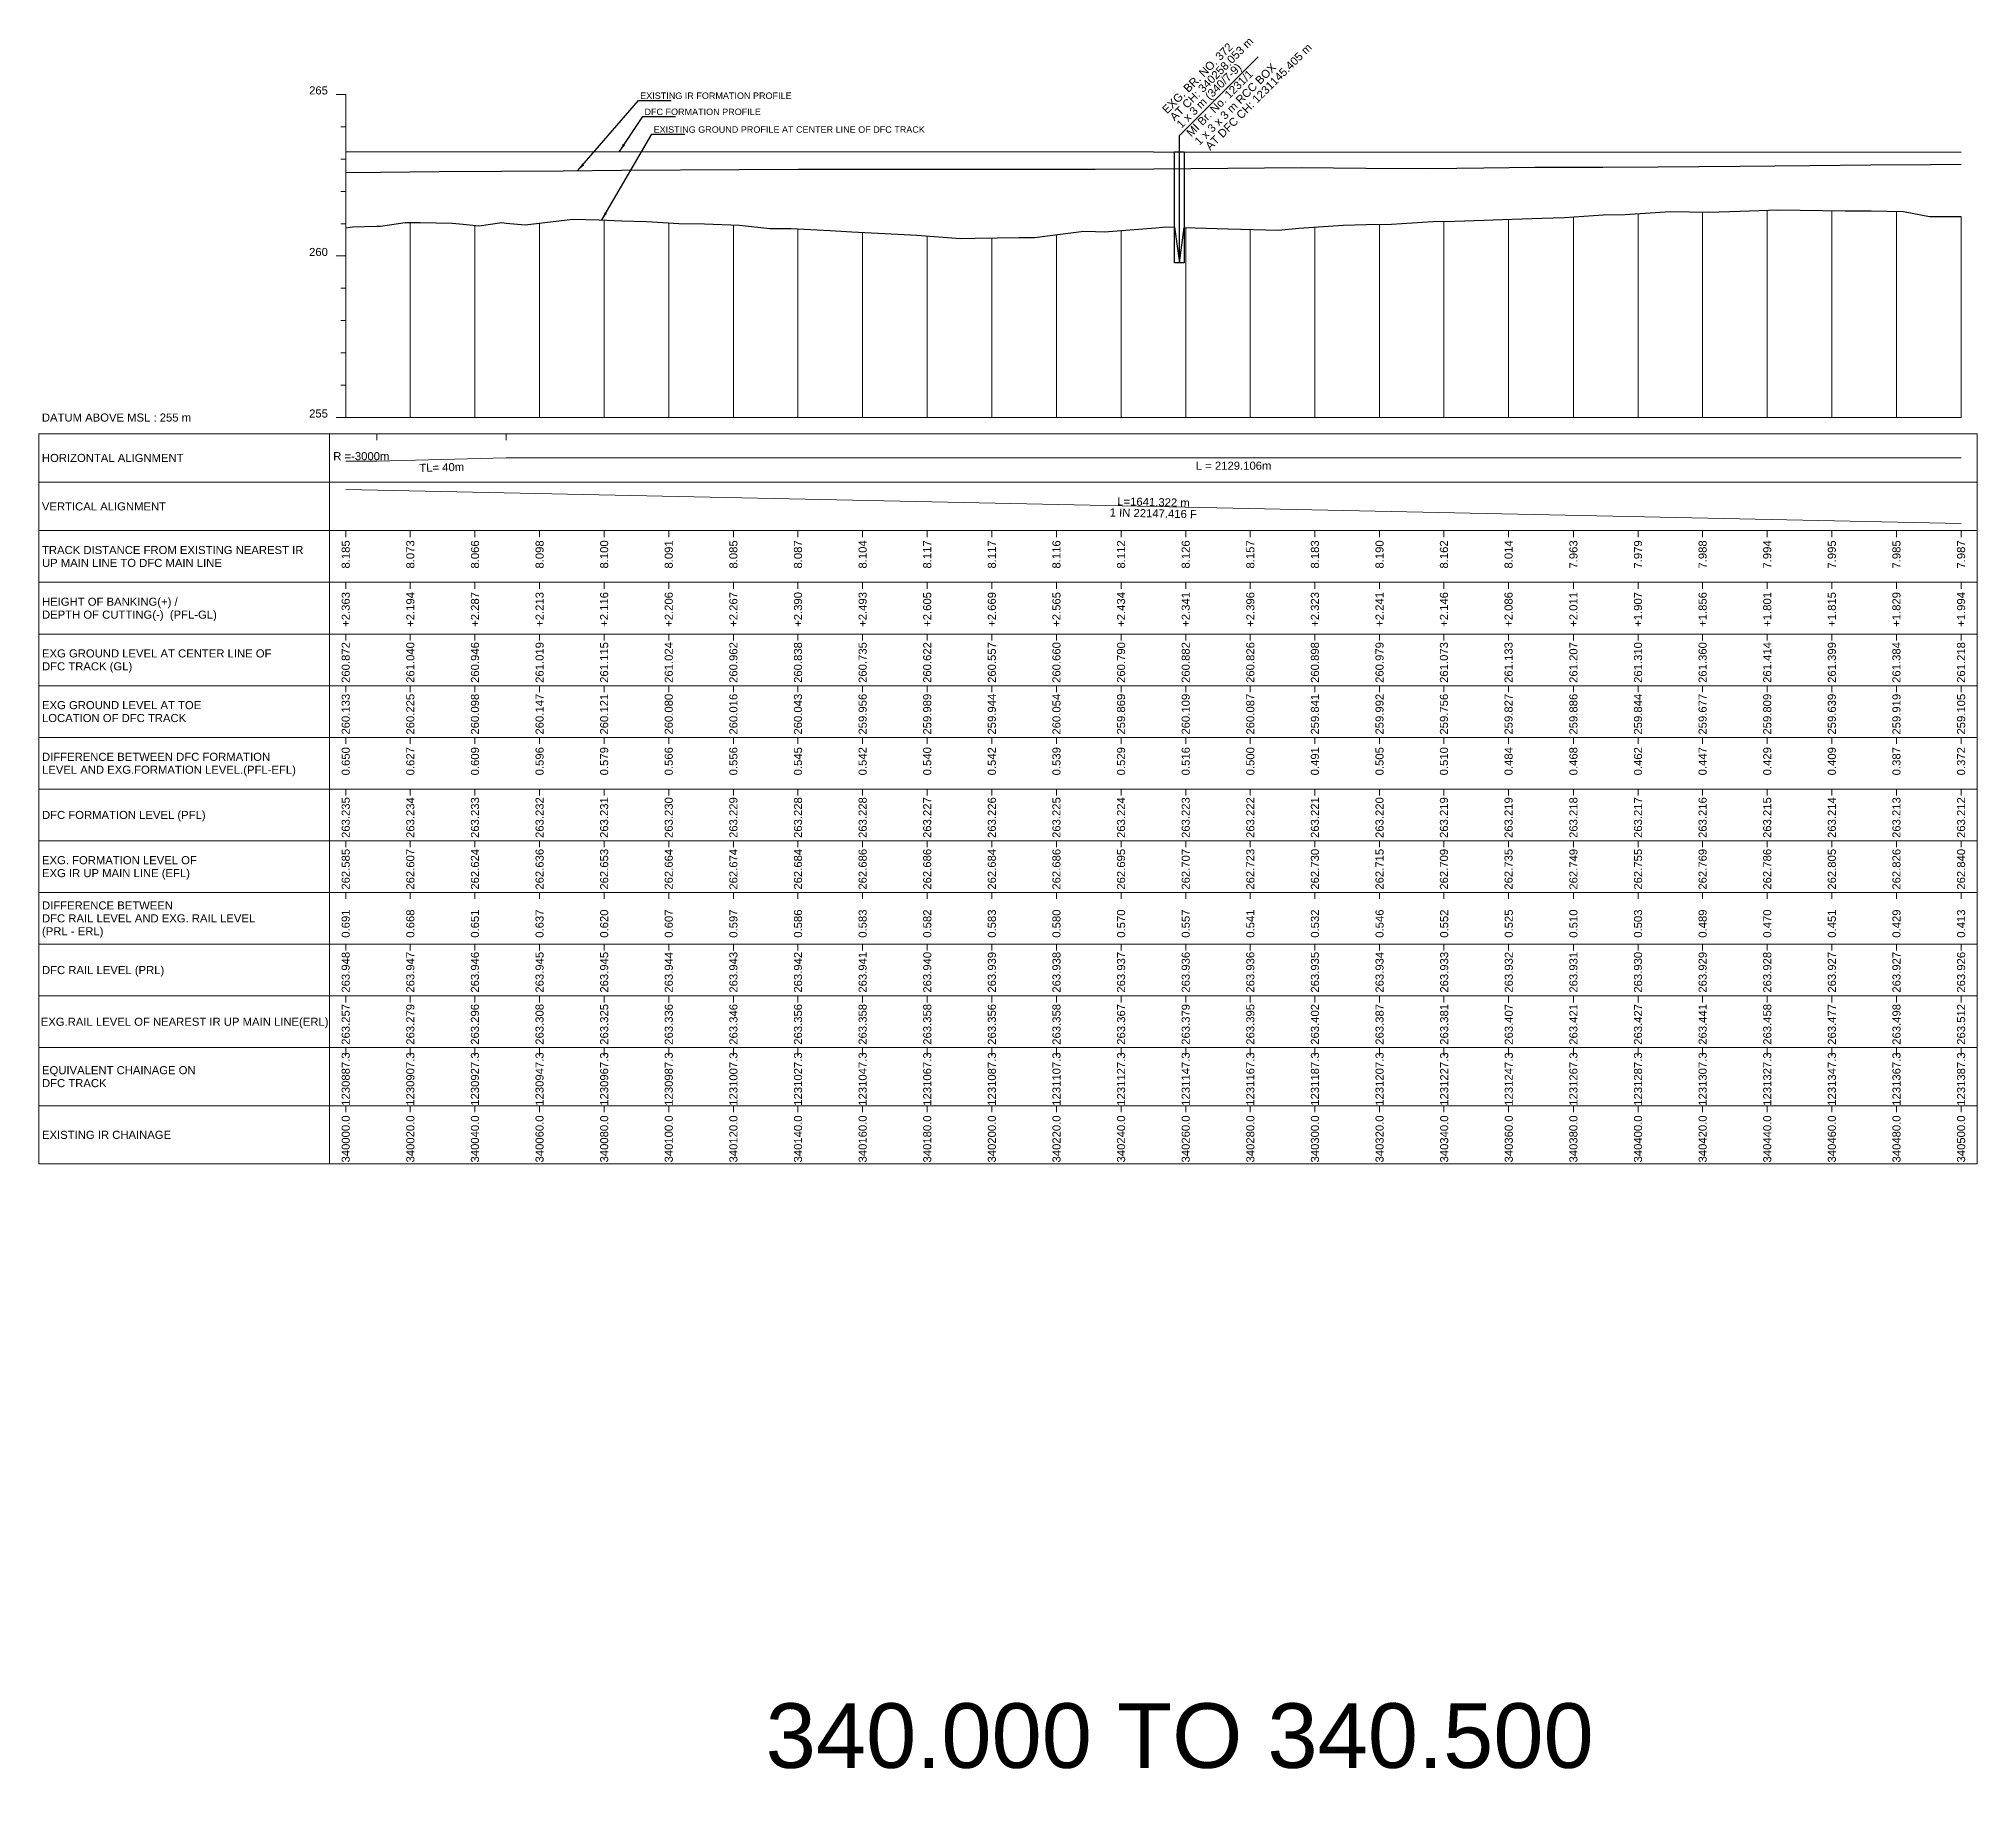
# Model space of a CAD drawing. Header units: metres. Extents: x 30905 to 43495, y -2428 to -1873.
# Drawn here: x 41905 to 42505, y -2428 to -1883 of the extents above; entities that cross this region are included whole.
import ezdxf
from ezdxf.enums import TextEntityAlignment as Align

# ---------------------------------------------------------------- set-up
doc = ezdxf.new("R2010")
doc.units = ezdxf.units.M
doc.header["$MEASUREMENT"] = 0
for name, color, linetype, lineweight in [('LS BRIDGE INDICATION', 10, 'Continuous', 30), ('LS CUT FILL', 10, 'Continuous', 0), ('LS DATUM', 7, 'Continuous', 0), ('LS DATUM X', 7, 'Continuous', 0), ('LS DATUM Y', 7, 'Continuous', 0), ('LS DIFF. EXG.RL & PRO. RL', 10, 'Continuous', 0), ('LS DIFF. PFL & EFL', 10, 'Continuous', 0), ('LS EXG FL', 7, 'Continuous', 0), ('LS EXG GL', 7, 'Continuous', 0), ('LS EXG GL AT PRO TOE', 7, 'Continuous', 0), ('LS EXG IR CH', 7, 'Continuous', 0), ('LS EXG RL', 7, 'Continuous', 0), ('LS EXG. FL', 7, 'Continuous', 0), ('LS EXG. GL', 7, 'Continuous', 0), ('LS EXG. GL AT PRO. TOE', 7, 'Continuous', 0), ('LS EXG. IR CH', 7, 'Continuous', 0), ('LS EXG. RL', 7, 'Continuous', 0), ('LS FRAME', 7, 'Continuous', 0), ('LS HORIZONTAL ALIGNMENT', 10, 'Continuous', 0), ('LS PFL-EFL', 10, 'Continuous', 0), ('LS PRL-ERL', 10, 'Continuous', 0), ('LS PRO FL', 10, 'Continuous', 0), ('LS PRO. CUT & FILL', 10, 'Continuous', 0), ('LS PRO. DFCC CH', 10, 'Continuous', 0), ('LS PRO. FL', 10, 'Continuous', 0), ('LS PRO. RL', 10, 'Continuous', 0), ('LS PROFILE EXG FL', 7, 'Continuous', 25), ('LS PROFILE EXG GL', 7, 'Continuous', 30), ('LS PROFILE PRO FL', 1, 'Continuous', 30), ('LS TICKS', 7, 'Continuous', 0), ('LS TRACK CENTER', 10, 'Continuous', 0), ("LS TRACK CENTER's", 10, 'Continuous', 0), ('LS VERTICAL ALIGNMENT', 10, 'Continuous', 0), ('Profile Grid', 7, 'Continuous', 0)]:
    doc.layers.add(name, color=color, linetype=linetype, lineweight=lineweight)
doc.layers.add("LS BRIDGE'S", color=7, linetype='Continuous')
doc.layers.add('ref text', color=3, linetype='Continuous')
doc.styles.get("Standard").update_dxf_attribs({"font": 'arial.ttf'})
doc.styles.add('Style-Arial', font='arial.ttf')
doc.styles.add('StyleArial', font='arial.ttf')
doc.dimstyles.get("Standard").update_dxf_attribs({"dimtxt": 5, "dimasz": 0.18, "dimexe": 0.18, "dimexo": 0.0625, "dimgap": 0.09, "dimtad": 0, "dimtih": 1, "dimtoh": 1, "dimdec": 4, "dimzin": 0, "dimdsep": 46, "dimtxsty": 'Standard', "dimcen": 0.09, "dimadec": 0, "dimazin": 0, "dimtfac": 1, "dimtdec": 4, "dimtofl": 0, "dimtmove": 0, "dimatfit": 3, "dimfxl": 1, "dimtolj": 1, "dimtzin": 0, "dimarcsym": 0})

msp = doc.modelspace()

# ---------------------------------------------------------------- texts
at = {"layer": "LS BRIDGE'S"}
for s, p in [('AT CH: 340258.053 m', (42256.58, -1908.39)), ('EXG. BR. NO. 372 ', (42254.23, -1906.16)), ('1 x 3 m (340/7-9)', (42258.68, -1910.65))]:
    msp.add_text(s, height=2.5, rotation=45.03808, dxfattribs=at).set_placement(p)
at = {"layer": "LS BRIDGE'S", "color": 10}
for s, p in [('AT DFC CH: 1231145.405 m', (42267.59, -1917.45)), ('MI Br. No. 1231/1', (42261.73, -1913.29)), ('1 x 3 x 3 m RCC BOX', (42264.24, -1915.92))]:
    msp.add_text(s, height=2.5, rotation=45.03808, dxfattribs=at).set_placement(p)
at = {"layer": 'LS CUT FILL', "lineweight": 0, "style": 'Style-Arial'}
for s, p in [('+2.363', (42000, -2054)), ('+2.194', (42020, -2054)), ('+2.287', (42040.01, -2054)), ('+2.213', (42060.01, -2054)), ('+2.116', (42079.99, -2054)), ('+2.206', (42099.99, -2054)), ('+2.267', (42119.99, -2054)), ('+2.390', (42139.99, -2054)), ('+2.493', (42160, -2054)), ('+2.605', (42179.99, -2054)), ('+2.669', (42199.99, -2054)), ('+2.565', (42219.99, -2054)), ('+2.434', (42239.99, -2054)), ('+2.341', (42260, -2054)), ('+2.396', (42280, -2054)), ('+2.323', (42299.99, -2054)), ('+2.241', (42319.99, -2054)), ('+2.146', (42339.93, -2054)), ('+2.086', (42359.93, -2054)), ('+2.011', (42380, -2054)), ('+1.907', (42400, -2054)), ('+1.856', (42419.99, -2054)), ('+1.801', (42439.99, -2054)), ('+1.815', (42459.99, -2054)), ('+1.829', (42479.99, -2054)), ('+1.994', (42500, -2054))]:
    msp.add_text(s, height=2.5, rotation=90, dxfattribs=at).set_placement(p, align=Align.MIDDLE_RIGHT)
at = {"layer": 'LS DATUM', "color": 7, "style": 'StyleArial'}
msp.add_text('DATUM ABOVE MSL : 255 m', height=2.5, rotation=0.00003, dxfattribs=at).set_placement((41905.97, -2000), align=Align.MIDDLE_LEFT)
at = {"layer": 'LS DATUM Y', "color": 7, "lineweight": 0, "style": 'Style-Arial'}
for s, p in [('265', (41994.5, -1900)), ('265', (41994.5, -1900)), ('260', (41994.5, -1950)), ('255', (41994.5, -2000))]:
    msp.add_text(s, height=2.5, dxfattribs=at).set_placement(p, align=Align.RIGHT)
at = {"layer": 'LS DIFF. EXG.RL & PRO. RL', "color": 10, "style": 'StyleArial'}
for s, p in [('DIFFERENCE BETWEEN ', (41906, -2151)), ('DFC RAIL LEVEL AND EXG. RAIL LEVEL ', (41906, -2155)), ('(PRL - ERL)', (41906, -2159))]:
    msp.add_text(s, height=2.5, rotation=0.00003, dxfattribs=at).set_placement(p, align=Align.MIDDLE_LEFT)
at = {"layer": 'LS DIFF. PFL & EFL', "color": 10, "style": 'StyleArial'}
for s, p in [('DIFFERENCE BETWEEN DFC FORMATION ', (41906, -2105)), ('LEVEL AND EXG.FORMATION LEVEL.(PFL-EFL)', (41906, -2109))]:
    msp.add_text(s, height=2.5, rotation=0.00003, dxfattribs=at).set_placement(p, align=Align.MIDDLE_LEFT)
at = {"layer": 'LS EXG FL', "style": 'StyleArial'}
for s, p in [('EXG. FORMATION LEVEL OF', (41906, -2137)), ('EXG IR UP MAIN LINE (EFL)', (41906, -2141))]:
    msp.add_text(s, height=2.5, rotation=0.00003, dxfattribs=at).set_placement(p, align=Align.MIDDLE_LEFT)
at = {"layer": 'LS EXG GL', "lineweight": 0, "style": 'Style-Arial'}
for s, p in [('260.872', (42000, -2069.5)), ('261.040', (42020, -2069.5)), ('260.946', (42040.01, -2069.5)), ('261.019', (42060.01, -2069.5)), ('261.115', (42079.99, -2069.5)), ('261.024', (42099.99, -2069.5)), ('260.962', (42119.99, -2069.5)), ('260.838', (42139.99, -2069.5)), ('260.735', (42160, -2069.5)), ('260.622', (42179.99, -2069.5)), ('260.557', (42199.99, -2069.5)), ('260.660', (42219.99, -2069.5)), ('260.790', (42239.99, -2069.5)), ('260.882', (42260, -2069.5)), ('260.826', (42280, -2069.5)), ('260.898', (42299.99, -2069.5)), ('260.979', (42319.99, -2069.5)), ('261.073', (42339.93, -2069.5)), ('261.133', (42359.93, -2069.5)), ('261.207', (42380, -2069.5)), ('261.310', (42400, -2069.5)), ('261.360', (42419.99, -2069.5)), ('261.414', (42439.99, -2069.5)), ('261.399', (42459.99, -2069.5)), ('261.384', (42479.99, -2069.5)), ('261.218', (42500, -2069.5))]:
    msp.add_text(s, height=2.5, rotation=90, dxfattribs=at).set_placement(p, align=Align.MIDDLE_RIGHT)
at = {"layer": 'LS EXG GL AT PRO TOE', "color": 7, "style": 'StyleArial'}
for s, p in [('EXG GROUND LEVEL AT TOE', (41906, -2089)), ('LOCATION OF DFC TRACK', (41906, -2093))]:
    msp.add_text(s, height=2.5, rotation=0.00003, dxfattribs=at).set_placement(p, align=Align.MIDDLE_LEFT)
at = {"layer": 'LS EXG IR CH', "style": 'Style-Arial'}
for s, p in [('340000.0', (42000, -2216)), ('340020.0', (42020, -2216)), ('340040.0', (42040, -2216)), ('340060.0', (42060, -2216)), ('340080.0', (42080, -2216)), ('340100.0', (42100, -2216)), ('340120.0', (42120, -2216)), ('340140.0', (42140, -2216)), ('340160.0', (42160, -2216)), ('340180.0', (42180, -2216)), ('340200.0', (42200, -2216)), ('340220.0', (42220, -2216)), ('340240.0', (42240, -2216)), ('340260.0', (42260, -2216)), ('340280.0', (42280, -2216)), ('340300.0', (42300, -2216)), ('340320.0', (42320, -2216)), ('340340.0', (42340, -2216)), ('340360.0', (42360, -2216)), ('340380.0', (42380, -2216)), ('340400.0', (42400, -2216)), ('340420.0', (42420, -2216)), ('340440.0', (42440, -2216)), ('340460.0', (42460, -2216)), ('340480.0', (42480, -2216)), ('340500.0', (42500, -2216))]:
    msp.add_text(s, height=2.5, rotation=90, dxfattribs=at).set_placement(p, align=Align.MIDDLE_RIGHT)
at = {"layer": 'LS EXG RL', "style": 'Style-Arial'}
for s, p in [('263.257', (42000, -2181.5)), ('263.279', (42020, -2181.5)), ('263.296', (42040, -2181.5)), ('263.308', (42060, -2181.5)), ('263.325', (42080, -2181.5)), ('263.336', (42100, -2181.5)), ('263.346', (42120, -2181.5)), ('263.356', (42140, -2181.5)), ('263.358', (42160, -2181.5)), ('263.358', (42180, -2181.5)), ('263.356', (42200, -2181.5)), ('263.358', (42220, -2181.5)), ('263.367', (42240, -2181.5)), ('263.379', (42260, -2181.5)), ('263.395', (42280, -2181.5)), ('263.402', (42300, -2181.5)), ('263.387', (42320, -2181.5)), ('263.381', (42340, -2181.5)), ('263.407', (42360, -2181.5)), ('263.421', (42380, -2181.5)), ('263.427', (42400, -2181.5)), ('263.441', (42420, -2181.5)), ('263.458', (42440, -2181.5)), ('263.477', (42460, -2181.5)), ('263.498', (42480, -2181.5)), ('263.512', (42500, -2181.5))]:
    msp.add_text(s, height=2.5, rotation=90, dxfattribs=at).set_placement(p, align=Align.MIDDLE_RIGHT)
at = {"layer": 'LS EXG. FL'}
for s, p in [('262.585', (42000, -2133.5)), ('262.607', (42020, -2133.5)), ('262.624', (42040.01, -2133.5)), ('262.636', (42060.01, -2133.5)), ('262.653', (42079.99, -2133.5)), ('262.664', (42099.99, -2133.5)), ('262.674', (42119.99, -2133.5)), ('262.684', (42139.99, -2133.5)), ('262.686', (42160, -2133.5)), ('262.686', (42179.99, -2133.5)), ('262.684', (42199.99, -2133.5)), ('262.686', (42219.99, -2133.5)), ('262.695', (42239.99, -2133.5)), ('262.707', (42260, -2133.5)), ('262.723', (42280, -2133.5)), ('262.730', (42299.99, -2133.5)), ('262.715', (42319.99, -2133.5)), ('262.709', (42339.93, -2133.5)), ('262.735', (42359.93, -2133.5)), ('262.749', (42380, -2133.5)), ('262.755', (42400, -2133.5)), ('262.769', (42419.99, -2133.5)), ('262.786', (42439.99, -2133.5)), ('262.805', (42459.99, -2133.5)), ('262.826', (42479.99, -2133.5)), ('262.840', (42500, -2133.5))]:
    msp.add_text(s, height=2.5, rotation=90, dxfattribs=at).set_placement(p, align=Align.MIDDLE_RIGHT)
at = {"layer": 'LS EXG. GL', "color": 7, "style": 'StyleArial'}
for s, p in [('EXG GROUND LEVEL AT CENTER LINE OF ', (41906, -2073)), ('DFC TRACK (GL)', (41906, -2077))]:
    msp.add_text(s, height=2.5, rotation=0.00003, dxfattribs=at).set_placement(p, align=Align.MIDDLE_LEFT)
at = {"layer": 'LS EXG. GL AT PRO. TOE'}
for s, p in [('260.133', (42000, -2085.5)), ('260.225', (42020, -2085.5)), ('260.098', (42040.01, -2085.5)), ('260.147', (42060.01, -2085.5)), ('260.121', (42079.99, -2085.5)), ('260.080', (42099.99, -2085.5)), ('260.016', (42119.99, -2085.5)), ('260.043', (42139.99, -2085.5)), ('259.956', (42160, -2085.5)), ('259.989', (42179.99, -2085.5)), ('259.944', (42199.99, -2085.5)), ('260.054', (42219.99, -2085.5)), ('259.869', (42239.99, -2085.5)), ('260.109', (42260, -2085.5)), ('260.087', (42280, -2085.5)), ('259.841', (42299.99, -2085.5)), ('259.992', (42319.99, -2085.5)), ('259.756', (42339.93, -2085.5)), ('259.827', (42359.93, -2085.5)), ('259.886', (42380, -2085.5)), ('259.844', (42400, -2085.5)), ('259.677', (42419.99, -2085.5)), ('259.809', (42439.99, -2085.5)), ('259.639', (42459.99, -2085.5)), ('259.919', (42479.99, -2085.5)), ('259.105', (42500, -2085.5))]:
    msp.add_text(s, height=2.5, rotation=90, dxfattribs=at).set_placement(p, align=Align.MIDDLE_RIGHT)
at = {"layer": 'LS EXG. IR CH', "style": 'StyleArial'}
msp.add_text('EXISTING IR CHAINAGE', height=2.5, rotation=0.00003, dxfattribs=at).set_placement((41906, -2222), align=Align.MIDDLE_LEFT)
at = {"layer": 'LS EXG. RL', "style": 'StyleArial'}
msp.add_text('EXG.RAIL LEVEL OF NEAREST IR UP MAIN LINE(ERL)', height=2.5, rotation=0.00003, dxfattribs=at).set_placement((41905.61, -2187), align=Align.MIDDLE_LEFT)
at = {"layer": 'LS HORIZONTAL ALIGNMENT', "style": 'StyleArial'}
msp.add_text('HORIZONTAL ALIGNMENT', height=2.5, rotation=0.00003, dxfattribs=at).set_placement((41905.97, -2012.5), align=Align.MIDDLE_LEFT)
at = {"layer": 'LS HORIZONTAL ALIGNMENT', "lineweight": 0, "char_height": 2.5, "attachment_point": 5, "line_spacing_factor": 0.6, "style": 'Style-Arial'}
for s, insert in [('R =-3000m', (42004.83, -2011.97)), ('L = 2129.106m', (42274.83, -2014.92))]:
    msp.add_mtext(s, dxfattribs=dict(at, insert=insert))
at = {"layer": 'LS HORIZONTAL ALIGNMENT', "lineweight": 0, "insert": (42029.72, -2015.44), "char_height": 2.5, "attachment_point": 5, "rotation": 1.50367, "line_spacing_factor": 0.6, "style": 'Style-Arial'}
msp.add_mtext('TL= 40m', dxfattribs=at)
at = {"layer": 'LS PFL-EFL'}
for s, p in [('0.650', (42000, -2102)), ('0.627', (42020, -2102)), ('0.609', (42040.01, -2102)), ('0.596', (42060.01, -2102)), ('0.579', (42079.99, -2102)), ('0.566', (42099.99, -2102)), ('0.556', (42119.99, -2102)), ('0.545', (42139.99, -2102)), ('0.542', (42160, -2102)), ('0.540', (42179.99, -2102)), ('0.542', (42199.99, -2102)), ('0.539', (42219.99, -2102)), ('0.529', (42239.99, -2102)), ('0.516', (42260, -2102)), ('0.500', (42280, -2102)), ('0.491', (42299.99, -2102)), ('0.505', (42319.99, -2102)), ('0.510', (42339.93, -2102)), ('0.484', (42359.93, -2102)), ('0.468', (42380, -2102)), ('0.462', (42400, -2102)), ('0.447', (42419.99, -2102)), ('0.429', (42439.99, -2102)), ('0.409', (42459.99, -2102)), ('0.387', (42479.99, -2102)), ('0.372', (42500, -2102))]:
    msp.add_text(s, height=2.5, rotation=90, dxfattribs=at).set_placement(p, align=Align.MIDDLE_RIGHT)
at = {"layer": 'LS PRL-ERL'}
for s, p in [('0.691', (42001.25, -2161)), ('0.668', (42021.25, -2161)), ('0.651', (42041.25, -2161)), ('0.637', (42061.25, -2161)), ('0.620', (42081.25, -2161)), ('0.607', (42101.25, -2161)), ('0.597', (42121.25, -2161)), ('0.586', (42141.25, -2161)), ('0.583', (42161.25, -2161)), ('0.582', (42181.25, -2161)), ('0.583', (42201.25, -2161)), ('0.580', (42221.25, -2161)), ('0.570', (42241.25, -2161)), ('0.557', (42261.25, -2161)), ('0.541', (42281.25, -2161)), ('0.532', (42301.25, -2161)), ('0.546', (42321.25, -2161)), ('0.552', (42341.25, -2161)), ('0.525', (42361.25, -2161)), ('0.510', (42381.25, -2161)), ('0.503', (42401.25, -2161)), ('0.489', (42421.25, -2161)), ('0.470', (42441.25, -2161)), ('0.451', (42461.25, -2161)), ('0.429', (42481.25, -2161)), ('0.413', (42501.25, -2161))]:
    msp.add_text(s, height=2.5, rotation=90, dxfattribs=at).set_placement(p)
at = {"layer": 'LS PRO FL', "lineweight": 0, "style": 'Style-Arial'}
for s, p in [('263.235', (42000, -2117.5)), ('263.234', (42020, -2117.5)), ('263.233', (42040.01, -2117.5)), ('263.232', (42060.01, -2117.5)), ('263.231', (42079.99, -2117.5)), ('263.230', (42099.99, -2117.5)), ('263.229', (42119.99, -2117.5)), ('263.228', (42139.99, -2117.5)), ('263.228', (42160, -2117.5)), ('263.227', (42179.99, -2117.5)), ('263.226', (42199.99, -2117.5)), ('263.225', (42219.99, -2117.5)), ('263.224', (42239.99, -2117.5)), ('263.223', (42260, -2117.5)), ('263.222', (42280, -2117.5)), ('263.221', (42299.99, -2117.5)), ('263.220', (42319.99, -2117.5)), ('263.219', (42339.93, -2117.5)), ('263.219', (42359.93, -2117.5)), ('263.218', (42380, -2117.5)), ('263.217', (42400, -2117.5)), ('263.216', (42419.99, -2117.5)), ('263.215', (42439.99, -2117.5)), ('263.214', (42459.99, -2117.5)), ('263.213', (42479.99, -2117.5)), ('263.212', (42500, -2117.5))]:
    msp.add_text(s, height=2.5, rotation=90, dxfattribs=at).set_placement(p, align=Align.MIDDLE_RIGHT)
at = {"layer": 'LS PRO. CUT & FILL', "color": 10, "style": 'StyleArial'}
for s, p in [('HEIGHT OF BANKING(+) /', (41906, -2057)), ('DEPTH OF CUTTING(-)  (PFL-GL)', (41906, -2061))]:
    msp.add_text(s, height=2.5, rotation=0.00003, dxfattribs=at).set_placement(p, align=Align.MIDDLE_LEFT)
at = {"layer": 'LS PRO. DFCC CH', "color": 10, "style": 'Style-Arial'}
for s, p in [('EQUIVALENT CHAINAGE ON ', (41906, -2202)), ('DFC TRACK', (41906, -2206))]:
    msp.add_text(s, height=2.5, rotation=0.00003, dxfattribs=at).set_placement(p, align=Align.MIDDLE_LEFT)
at = {"layer": 'LS PRO. DFCC CH'}
for s, p in [('1230887.3', (42001.25, -2213)), ('1230907.3', (42021.25, -2213)), ('1230927.3', (42041.25, -2213)), ('1230947.3', (42061.25, -2213)), ('1230967.3', (42081.25, -2213)), ('1230987.3', (42101.25, -2213)), ('1231007.3', (42121.25, -2213)), ('1231027.3', (42141.25, -2213)), ('1231047.3', (42161.25, -2213)), ('1231067.3', (42181.25, -2213)), ('1231087.3', (42201.25, -2213)), ('1231107.3', (42221.25, -2213)), ('1231127.3', (42241.25, -2213)), ('1231147.3', (42261.25, -2213)), ('1231167.3', (42281.25, -2213)), ('1231187.3', (42301.25, -2213)), ('1231207.3', (42321.25, -2213)), ('1231227.3', (42341.25, -2213)), ('1231247.3', (42361.25, -2213)), ('1231267.3', (42381.25, -2213)), ('1231287.3', (42401.25, -2213)), ('1231307.3', (42421.25, -2213)), ('1231327.3', (42441.25, -2213)), ('1231347.3', (42461.25, -2213)), ('1231367.3', (42481.25, -2213)), ('1231387.3', (42501.25, -2213))]:
    msp.add_text(s, height=2.5, rotation=90, dxfattribs=at).set_placement(p)
at = {"layer": 'LS PRO. FL', "color": 10, "style": 'StyleArial'}
msp.add_text('DFC FORMATION LEVEL (PFL) ', height=2.5, rotation=0.00003, dxfattribs=at).set_placement((41906, -2123), align=Align.MIDDLE_LEFT)
at = {"layer": 'LS PRO. RL'}
for s, p in [('263.948', (42001.25, -2178)), ('263.947', (42021.25, -2178)), ('263.946', (42041.25, -2178)), ('263.945', (42061.25, -2178)), ('263.945', (42081.25, -2178)), ('263.944', (42101.25, -2178)), ('263.943', (42121.25, -2178)), ('263.942', (42141.25, -2178)), ('263.941', (42161.25, -2178)), ('263.940', (42181.25, -2178)), ('263.939', (42201.25, -2178)), ('263.938', (42221.25, -2178)), ('263.937', (42241.25, -2178)), ('263.936', (42261.25, -2178)), ('263.936', (42281.25, -2178)), ('263.935', (42301.25, -2178)), ('263.934', (42321.25, -2178)), ('263.933', (42341.25, -2178)), ('263.932', (42361.25, -2178)), ('263.931', (42381.25, -2178)), ('263.930', (42401.25, -2178)), ('263.929', (42421.25, -2178)), ('263.928', (42441.25, -2178)), ('263.927', (42461.25, -2178)), ('263.927', (42481.25, -2178)), ('263.926', (42501.25, -2178))]:
    msp.add_text(s, height=2.5, rotation=90, dxfattribs=at).set_placement(p)
at = {"layer": 'LS PRO. RL', "color": 10, "style": 'StyleArial'}
msp.add_text('DFC RAIL LEVEL (PRL)', height=2.5, rotation=0.00003, dxfattribs=at).set_placement((41906, -2171), align=Align.MIDDLE_LEFT)
at = {"layer": 'LS PROFILE EXG FL', "color": 7, "linetype": 'Continuous', "lineweight": 0, "style": 'Style-Arial'}
msp.add_text('EXISTING IR FORMATION PROFILE', height=2, dxfattribs=at).set_placement((42091.15, -1901.39))
at = {"layer": 'LS PROFILE EXG GL', "color": 7, "lineweight": 0, "style": 'Style-Arial'}
msp.add_text('EXISTING GROUND PROFILE AT CENTER LINE OF DFC TRACK', height=2, dxfattribs=at).set_placement((42095.3, -1911.86, 0))
at = {"layer": 'LS PROFILE PRO FL', "style": 'Style-Arial'}
msp.add_text(' DFC FORMATION PROFILE', height=2, dxfattribs=at).set_placement((42091.7, -1906.38, 0))
at = {"layer": 'LS TRACK CENTER'}
for s, p in [('8.185', (42000, -2038)), ('8.073', (42020, -2038)), ('8.066', (42040.01, -2038)), ('8.098', (42060.01, -2038)), ('8.100', (42079.99, -2038)), ('8.091', (42099.99, -2038)), ('8.085', (42119.99, -2038)), ('8.087', (42139.99, -2038)), ('8.104', (42160, -2038)), ('8.117', (42179.99, -2038)), ('8.117', (42199.99, -2038)), ('8.116', (42219.99, -2038)), ('8.112', (42239.99, -2038)), ('8.126', (42260, -2038)), ('8.157', (42280, -2038)), ('8.183', (42299.99, -2038)), ('8.190', (42319.99, -2038)), ('8.162', (42339.93, -2038)), ('8.014', (42359.93, -2038)), ('7.963', (42380, -2038)), ('7.979', (42400, -2038)), ('7.988', (42419.99, -2038)), ('7.994', (42439.99, -2038)), ('7.995', (42459.99, -2038)), ('7.985', (42479.99, -2038)), ('7.987', (42500, -2038))]:
    msp.add_text(s, height=2.5, rotation=90, dxfattribs=at).set_placement(p, align=Align.MIDDLE_RIGHT)
at = {"layer": "LS TRACK CENTER's", "color": 10, "style": 'StyleArial'}
for s, p in [('TRACK DISTANCE FROM EXISTING NEAREST IR ', (41906, -2041)), ('UP MAIN LINE TO DFC MAIN LINE', (41906, -2045))]:
    msp.add_text(s, height=2.5, rotation=0.00003, dxfattribs=at).set_placement(p, align=Align.MIDDLE_LEFT)
at = {"layer": 'LS VERTICAL ALIGNMENT', "style": 'StyleArial'}
msp.add_text('VERTICAL ALIGNMENT', height=2.5, rotation=0.00003, dxfattribs=at).set_placement((41905.97, -2027.5), align=Align.MIDDLE_LEFT)
at = {"layer": 'LS VERTICAL ALIGNMENT', "lineweight": 0, "insert": (42250, -2027.92), "char_height": 2.5, "attachment_point": 5, "rotation": 358.79696, "line_spacing_factor": 0.84, "style": 'Style-Arial'}
msp.add_mtext('L=1641.322 m\\P1 IN 22147.416 F', dxfattribs=at)
at = {"layer": 'ref text', "color": 3, "insert": (42130, -2418.23), "char_height": 20, "width": 256.3165, "attachment_point": 7, "bg_fill": 3, "box_fill_scale": 1.5, "bg_fill_color": 256, "bg_fill_transparency": 0}
msp.add_mtext('340.000 TO 340.500', dxfattribs=at)

# ---------------------------------------------------------------- linework, layer by layer
at = {"layer": 'LS BRIDGE INDICATION'}
msp.add_lwpolyline([(42256.55, -1917.76), (42259.55, -1917.76), (42259.55, -1952.14), (42256.55, -1952.14)], close=True, dxfattribs=at)
at = {"layer": "LS BRIDGE'S"}
msp.add_lwpolyline([(42258.05, -1952.14), (42258.05, -1912.71), (42282.45, -1888.31)], dxfattribs=at)
at = {"layer": 'LS DATUM X', "color": 7, "linetype": 'Continuous', "lineweight": 0}
msp.add_line((42000, -2000), (42500, -2000), dxfattribs=at)
at = {"layer": 'LS DATUM Y', "color": 7, "linetype": 'Continuous', "lineweight": 0}
for p, q in [((41997, -1900), (42000, -1900)), ((41997, -1900), (42000, -1900)), ((42000, -2000), (42000, -1900)), ((41998.5, -1910), (42000, -1910)), ((41998.5, -1920), (42000, -1920)), ((41998.5, -1930), (42000, -1930)), ((41998.5, -1940), (42000, -1940)), ((41997, -1950), (42000, -1950)), ((41998.5, -1960), (42000, -1960)), ((41998.5, -1970), (42000, -1970)), ((41998.5, -1980), (42000, -1980)), ((41998.5, -1990), (42000, -1990)), ((41997, -2000), (42000, -2000))]:
    msp.add_line(p, q, dxfattribs=at)
at = {"layer": 'LS FRAME'}
for points in [[(41995, -2231), (41905, -2231), (41905, -2005)], [(41905, -2005), (41995, -2005)], [(41995, -2020), (41905, -2020)], [(41995, -2035), (41905, -2035)], [(41995, -2051), (41905, -2051)], [(41905, -2051), (41995, -2051)], [(41995, -2067), (41905, -2067)], [(41905, -2067), (41995, -2067)], [(41995, -2083), (41905, -2083)], [(41905, -2083), (41995, -2083)], [(41995, -2099), (41905, -2099)], [(41995, -2115), (41905, -2115)], [(41905, -2115), (41995, -2115)], [(41995, -2131), (41905, -2131)], [(41905, -2131), (41995, -2131)], [(41995, -2147), (41905, -2147)], [(41905, -2147), (41995, -2147)], [(41995, -2163), (41905, -2163)], [(41905, -2163), (41995, -2163)], [(41995, -2179), (41905, -2179)], [(41995, -2195), (41905, -2195)], [(41995, -2213), (41905, -2213)]]:
    msp.add_lwpolyline(points, dxfattribs=at)
at = {"layer": 'LS FRAME', "color": 7, "linetype": 'Continuous', "lineweight": 0, "flags": 128}
for points in [[(41995, -2020), (42505, -2020), (42505, -2005), (41995, -2005), (41995, -2020)], [(41995, -2035), (42505, -2035), (42505, -2020), (41995, -2020), (41995, -2035)], [(41995, -2051), (42505, -2051), (42505, -2035), (41995, -2035), (41995, -2051)], [(41995, -2067), (42505, -2067), (42505, -2051), (41995, -2051), (41995, -2067)], [(41995, -2083), (42505, -2083), (42505, -2067), (41995, -2067), (41995, -2083)], [(41995, -2099), (42505, -2099), (42505, -2083), (41995, -2083), (41995, -2099)], [(41995, -2115), (42505, -2115), (42505, -2099), (41995, -2099), (41995, -2115)], [(41995, -2131), (42505, -2131), (42505, -2115), (41995, -2115), (41995, -2131)], [(41995, -2147), (42505, -2147), (42505, -2131), (41995, -2131), (41995, -2147)], [(41995, -2163), (42505, -2163), (42505, -2147), (41995, -2147), (41995, -2163)], [(41995, -2179), (42505, -2179), (42505, -2163), (41995, -2163), (41995, -2179)], [(41995, -2195), (42505, -2195), (42505, -2179), (41995, -2179), (41995, -2195)], [(41995, -2213), (42505, -2213), (42505, -2195), (41995, -2195), (41995, -2213)], [(41995, -2231), (42505, -2231), (42505, -2213), (41995, -2213), (41995, -2231)]]:
    msp.add_lwpolyline(points, close=True, dxfattribs=at)
at = {"layer": 'LS FRAME', "color": 7, "linetype": 'Continuous', "lineweight": 0}
msp.add_3dface([(41995, -2099), (41915, -2099), (41915, -2099)], dxfattribs=at)
at = {"layer": 'LS HORIZONTAL ALIGNMENT', "lineweight": 0, "flags": 128}
msp.add_lwpolyline([(42000, -2013.55), (42009.67, -2013.55), (42009.67, -2013.55), (42049.67, -2012.5), (42049.67, -2012.5), (42500, -2012.5)], dxfattribs=at)
at = {"layer": 'LS PROFILE EXG FL'}
msp.add_lwpolyline([(42000, -1924.15), (42010.73, -1924.03), (42028.91, -1923.83), (42048.26, -1923.71), (42067.33, -1923.59), (42085.37, -1923.42), (42121.78, -1923.25), (42140.12, -1923.16), (42158.69, -1923.14), (42176.97, -1923.13), (42195.4, -1923.15), (42213.31, -1923.17), (42231.96, -1923.08), (42250.11, -1923), (42273.07, -1922.82), (42295.69, -1922.66), (42315.78, -1922.81), (42335.56, -1922.96), (42352.23, -1922.75), (42368.11, -1922.55), (42389.11, -1922.47), (42406.11, -1922.43), (42431.49, -1922.21), (42453.23, -1922.02), (42472.07, -1921.82), (42490.58, -1921.63), (42500, -1921.6)], dxfattribs=at)
at = {"layer": 'LS PROFILE EXG GL', "flags": 128}
msp.add_lwpolyline([(42000, -1941.28), (42002.08, -1940.96), (42009.67, -1940.81), (42010.82, -1940.81), (42018.39, -1939.63), (42023, -1939.62), (42032.95, -1939.79), (42036.33, -1940.14), (42041.35, -1940.7), (42048.35, -1939.68), (42048.35, -1939.68), (42049.67, -1939.8), (42055.53, -1940.34), (42070.31, -1938.58), (42078.44, -1938.78), (42085.46, -1939.1), (42093.25, -1939.29), (42103.16, -1939.98), (42111.08, -1940.04), (42121.87, -1940.45), (42131.3, -1941.47), (42137.84, -1941.5), (42150, -1942.13), (42156.64, -1942.47), (42170.93, -1943.24), (42176.83, -1943.55), (42190.28, -1944.56), (42194.8, -1944.51), (42208.47, -1944.29), (42213.22, -1944.23), (42228.43, -1942.36), (42232.05, -1942.45), (42234.78, -1942.52), (42250.76, -1941.24), (42253.89, -1941), (42256.55, -1941.08), (42258.05, -1952.14), (42259.55, -1941.16), (42273.16, -1941.55), (42288.75, -1941.98), (42295.01, -1941.37), (42308.79, -1940.42), (42315.87, -1940.29), (42315.87, -1940.29), (42323.69, -1940.15), (42336.49, -1939.34), (42343.3, -1939.2), (42352.31, -1938.87), (42358.03, -1938.74), (42370.23, -1938.28), (42377.28, -1938.11), (42389.2, -1937.31), (42389.2, -1937.31), (42395.98, -1937.16), (42409.91, -1936.26), (42421.93, -1936.43), (42431.57, -1936.12), (42431.57, -1936.12), (42443.23, -1935.76), (42464.13, -1936.07), (42472.15, -1936.04), (42482.2, -1936.19), (42490.26, -1937.81), (42500, -1937.82)], dxfattribs=at)
at = {"layer": 'LS PROFILE PRO FL'}
msp.add_line((42000, -1917.65), (42500, -1917.88), dxfattribs=at)
at = {"layer": 'LS TICKS', "color": 7, "linetype": 'Continuous', "lineweight": 0, "flags": 128}
for points in [[(42009.67, -2007), (42009.67, -2005)], [(42049.67, -2007), (42049.67, -2005)], [(42000, -2037), (42000, -2035)], [(42020, -2037), (42020, -2035)], [(42040.01, -2037), (42040.01, -2035)], [(42060.01, -2037), (42060.01, -2035)], [(42079.99, -2037), (42079.99, -2035)], [(42099.99, -2037), (42099.99, -2035)], [(42119.99, -2037), (42119.99, -2035)], [(42139.99, -2037), (42139.99, -2035)], [(42160, -2037), (42160, -2035)], [(42179.99, -2037), (42179.99, -2035)], [(42199.99, -2037), (42199.99, -2035)], [(42219.99, -2037), (42219.99, -2035)], [(42239.99, -2037), (42239.99, -2035)], [(42260, -2037), (42260, -2035)], [(42280, -2037), (42280, -2035)], [(42299.99, -2037), (42299.99, -2035)], [(42319.99, -2037), (42319.99, -2035)], [(42339.93, -2037), (42339.93, -2035)], [(42359.93, -2037), (42359.93, -2035)], [(42380, -2037), (42380, -2035)], [(42400, -2037), (42400, -2035)], [(42419.99, -2037), (42419.99, -2035)], [(42439.99, -2037), (42439.99, -2035)], [(42459.99, -2037), (42459.99, -2035)], [(42479.99, -2037), (42479.99, -2035)], [(42500, -2037), (42500, -2035)], [(42000, -2053), (42000, -2051)], [(42020, -2053), (42020, -2051)], [(42040.01, -2053), (42040.01, -2051)], [(42060.01, -2053), (42060.01, -2051)], [(42079.99, -2053), (42079.99, -2051)], [(42099.99, -2053), (42099.99, -2051)], [(42119.99, -2053), (42119.99, -2051)], [(42139.99, -2053), (42139.99, -2051)], [(42160, -2053), (42160, -2051)], [(42179.99, -2053), (42179.99, -2051)], [(42199.99, -2053), (42199.99, -2051)], [(42219.99, -2053), (42219.99, -2051)], [(42239.99, -2053), (42239.99, -2051)], [(42260, -2053), (42260, -2051)], [(42280, -2053), (42280, -2051)], [(42299.99, -2053), (42299.99, -2051)], [(42319.99, -2053), (42319.99, -2051)], [(42339.93, -2053), (42339.93, -2051)], [(42359.93, -2053), (42359.93, -2051)], [(42380, -2053), (42380, -2051)], [(42400, -2053), (42400, -2051)], [(42419.99, -2053), (42419.99, -2051)], [(42439.99, -2053), (42439.99, -2051)], [(42459.99, -2053), (42459.99, -2051)], [(42479.99, -2053), (42479.99, -2051)], [(42500, -2053), (42500, -2051)], [(42000, -2069), (42000, -2067)], [(42020, -2069), (42020, -2067)], [(42040.01, -2069), (42040.01, -2067)], [(42060.01, -2069), (42060.01, -2067)], [(42079.99, -2069), (42079.99, -2067)], [(42099.99, -2069), (42099.99, -2067)], [(42119.99, -2069), (42119.99, -2067)], [(42139.99, -2069), (42139.99, -2067)], [(42160, -2069), (42160, -2067)], [(42179.99, -2069), (42179.99, -2067)], [(42199.99, -2069), (42199.99, -2067)], [(42219.99, -2069), (42219.99, -2067)], [(42239.99, -2069), (42239.99, -2067)], [(42260, -2069), (42260, -2067)], [(42280, -2069), (42280, -2067)], [(42299.99, -2069), (42299.99, -2067)], [(42319.99, -2069), (42319.99, -2067)], [(42339.93, -2069), (42339.93, -2067)], [(42359.93, -2069), (42359.93, -2067)], [(42380, -2069), (42380, -2067)], [(42400, -2069), (42400, -2067)], [(42419.99, -2069), (42419.99, -2067)], [(42439.99, -2069), (42439.99, -2067)], [(42459.99, -2069), (42459.99, -2067)], [(42479.99, -2069), (42479.99, -2067)], [(42500, -2069), (42500, -2067)], [(42000, -2085), (42000, -2083)], [(42020, -2085), (42020, -2083)], [(42040.01, -2085), (42040.01, -2083)], [(42060.01, -2085), (42060.01, -2083)], [(42079.99, -2085), (42079.99, -2083)], [(42099.99, -2085), (42099.99, -2083)], [(42119.99, -2085), (42119.99, -2083)], [(42139.99, -2085), (42139.99, -2083)], [(42160, -2085), (42160, -2083)], [(42179.99, -2085), (42179.99, -2083)], [(42199.99, -2085), (42199.99, -2083)], [(42219.99, -2085), (42219.99, -2083)], [(42239.99, -2085), (42239.99, -2083)], [(42260, -2085), (42260, -2083)], [(42280, -2085), (42280, -2083)], [(42299.99, -2085), (42299.99, -2083)], [(42319.99, -2085), (42319.99, -2083)], [(42339.93, -2085), (42339.93, -2083)], [(42359.93, -2085), (42359.93, -2083)], [(42380, -2085), (42380, -2083)], [(42400, -2085), (42400, -2083)], [(42419.99, -2085), (42419.99, -2083)], [(42439.99, -2085), (42439.99, -2083)], [(42459.99, -2085), (42459.99, -2083)], [(42479.99, -2085), (42479.99, -2083)], [(42500, -2085), (42500, -2083)], [(42000, -2101), (42000, -2099)], [(42020, -2101), (42020, -2099)], [(42040.01, -2101), (42040.01, -2099)], [(42060.01, -2101), (42060.01, -2099)], [(42079.99, -2101), (42079.99, -2099)], [(42099.99, -2101), (42099.99, -2099)], [(42119.99, -2101), (42119.99, -2099)], [(42139.99, -2101), (42139.99, -2099)], [(42160, -2101), (42160, -2099)], [(42179.99, -2101), (42179.99, -2099)], [(42199.99, -2101), (42199.99, -2099)], [(42219.99, -2101), (42219.99, -2099)], [(42239.99, -2101), (42239.99, -2099)], [(42260, -2101), (42260, -2099)], [(42280, -2101), (42280, -2099)], [(42299.99, -2101), (42299.99, -2099)], [(42319.99, -2101), (42319.99, -2099)], [(42339.93, -2101), (42339.93, -2099)], [(42359.93, -2101), (42359.93, -2099)], [(42380, -2101), (42380, -2099)], [(42400, -2101), (42400, -2099)], [(42419.99, -2101), (42419.99, -2099)], [(42439.99, -2101), (42439.99, -2099)], [(42459.99, -2101), (42459.99, -2099)], [(42479.99, -2101), (42479.99, -2099)], [(42500, -2101), (42500, -2099)], [(42000, -2117), (42000, -2115)], [(42020, -2117), (42020, -2115)], [(42040.01, -2117), (42040.01, -2115)], [(42060.01, -2117), (42060.01, -2115)], [(42079.99, -2117), (42079.99, -2115)], [(42099.99, -2117), (42099.99, -2115)], [(42119.99, -2117), (42119.99, -2115)], [(42139.99, -2117), (42139.99, -2115)], [(42160, -2117), (42160, -2115)], [(42179.99, -2117), (42179.99, -2115)], [(42199.99, -2117), (42199.99, -2115)], [(42219.99, -2117), (42219.99, -2115)], [(42239.99, -2117), (42239.99, -2115)], [(42260, -2117), (42260, -2115)], [(42280, -2117), (42280, -2115)], [(42299.99, -2117), (42299.99, -2115)], [(42319.99, -2117), (42319.99, -2115)], [(42339.93, -2117), (42339.93, -2115)], [(42359.93, -2117), (42359.93, -2115)], [(42380, -2117), (42380, -2115)], [(42400, -2117), (42400, -2115)], [(42419.99, -2117), (42419.99, -2115)], [(42439.99, -2117), (42439.99, -2115)], [(42459.99, -2117), (42459.99, -2115)], [(42479.99, -2117), (42479.99, -2115)], [(42500, -2117), (42500, -2115)], [(42000, -2133), (42000, -2131)], [(42020, -2133), (42020, -2131)], [(42040.01, -2133), (42040.01, -2131)], [(42060.01, -2133), (42060.01, -2131)], [(42079.99, -2133), (42079.99, -2131)], [(42099.99, -2133), (42099.99, -2131)], [(42119.99, -2133), (42119.99, -2131)], [(42139.99, -2133), (42139.99, -2131)], [(42160, -2133), (42160, -2131)], [(42179.99, -2133), (42179.99, -2131)], [(42199.99, -2133), (42199.99, -2131)], [(42219.99, -2133), (42219.99, -2131)], [(42239.99, -2133), (42239.99, -2131)], [(42260, -2133), (42260, -2131)], [(42280, -2133), (42280, -2131)], [(42299.99, -2133), (42299.99, -2131)], [(42319.99, -2133), (42319.99, -2131)], [(42339.93, -2133), (42339.93, -2131)], [(42359.93, -2133), (42359.93, -2131)], [(42380, -2133), (42380, -2131)], [(42400, -2133), (42400, -2131)], [(42419.99, -2133), (42419.99, -2131)], [(42439.99, -2133), (42439.99, -2131)], [(42459.99, -2133), (42459.99, -2131)], [(42479.99, -2133), (42479.99, -2131)], [(42500, -2133), (42500, -2131)], [(42000, -2149), (42000, -2147)], [(42020, -2149), (42020, -2147)], [(42040.01, -2149), (42040.01, -2147)], [(42060.01, -2149), (42060.01, -2147)], [(42079.99, -2149), (42079.99, -2147)], [(42099.99, -2149), (42099.99, -2147)], [(42119.99, -2149), (42119.99, -2147)], [(42139.99, -2149), (42139.99, -2147)], [(42160, -2149), (42160, -2147)], [(42179.99, -2149), (42179.99, -2147)], [(42199.99, -2149), (42199.99, -2147)], [(42219.99, -2149), (42219.99, -2147)], [(42239.99, -2149), (42239.99, -2147)], [(42260, -2149), (42260, -2147)], [(42280, -2149), (42280, -2147)], [(42299.99, -2149), (42299.99, -2147)], [(42319.99, -2149), (42319.99, -2147)], [(42339.93, -2149), (42339.93, -2147)], [(42359.93, -2149), (42359.93, -2147)], [(42380, -2149), (42380, -2147)], [(42400, -2149), (42400, -2147)], [(42419.99, -2149), (42419.99, -2147)], [(42439.99, -2149), (42439.99, -2147)], [(42459.99, -2149), (42459.99, -2147)], [(42479.99, -2149), (42479.99, -2147)], [(42500, -2149), (42500, -2147)], [(42000, -2165), (42000, -2163)], [(42020, -2165), (42020, -2163)], [(42040.01, -2165), (42040.01, -2163)], [(42060.01, -2165), (42060.01, -2163)], [(42079.99, -2165), (42079.99, -2163)], [(42099.99, -2165), (42099.99, -2163)], [(42119.99, -2165), (42119.99, -2163)], [(42139.99, -2165), (42139.99, -2163)], [(42160, -2165), (42160, -2163)], [(42179.99, -2165), (42179.99, -2163)], [(42199.99, -2165), (42199.99, -2163)], [(42219.99, -2165), (42219.99, -2163)], [(42239.99, -2165), (42239.99, -2163)], [(42260, -2165), (42260, -2163)], [(42280, -2165), (42280, -2163)], [(42299.99, -2165), (42299.99, -2163)], [(42319.99, -2165), (42319.99, -2163)], [(42339.93, -2165), (42339.93, -2163)], [(42359.93, -2165), (42359.93, -2163)], [(42380, -2165), (42380, -2163)], [(42400, -2165), (42400, -2163)], [(42419.99, -2165), (42419.99, -2163)], [(42439.99, -2165), (42439.99, -2163)], [(42459.99, -2165), (42459.99, -2163)], [(42479.99, -2165), (42479.99, -2163)], [(42500, -2165), (42500, -2163)], [(42000, -2181), (42000, -2179)], [(42020, -2181), (42020, -2179)], [(42040.01, -2181), (42040.01, -2179)], [(42060.01, -2181), (42060.01, -2179)], [(42079.99, -2181), (42079.99, -2179)], [(42099.99, -2181), (42099.99, -2179)], [(42119.99, -2181), (42119.99, -2179)], [(42139.99, -2181), (42139.99, -2179)], [(42160, -2181), (42160, -2179)], [(42179.99, -2181), (42179.99, -2179)], [(42199.99, -2181), (42199.99, -2179)], [(42219.99, -2181), (42219.99, -2179)], [(42239.99, -2181), (42239.99, -2179)], [(42260, -2181), (42260, -2179)], [(42280, -2181), (42280, -2179)], [(42299.99, -2181), (42299.99, -2179)], [(42319.99, -2181), (42319.99, -2179)], [(42339.93, -2181), (42339.93, -2179)], [(42359.93, -2181), (42359.93, -2179)], [(42380, -2181), (42380, -2179)], [(42400, -2181), (42400, -2179)], [(42419.99, -2181), (42419.99, -2179)], [(42439.99, -2181), (42439.99, -2179)], [(42459.99, -2181), (42459.99, -2179)], [(42479.99, -2181), (42479.99, -2179)], [(42500, -2181), (42500, -2179)], [(42000, -2197), (42000, -2195)], [(42020, -2197), (42020, -2195)], [(42040.01, -2197), (42040.01, -2195)], [(42060.01, -2197), (42060.01, -2195)], [(42079.99, -2197), (42079.99, -2195)], [(42099.99, -2197), (42099.99, -2195)], [(42119.99, -2197), (42119.99, -2195)], [(42139.99, -2197), (42139.99, -2195)], [(42160, -2197), (42160, -2195)], [(42179.99, -2197), (42179.99, -2195)], [(42199.99, -2197), (42199.99, -2195)], [(42219.99, -2197), (42219.99, -2195)], [(42239.99, -2197), (42239.99, -2195)], [(42260, -2197), (42260, -2195)], [(42280, -2197), (42280, -2195)], [(42299.99, -2197), (42299.99, -2195)], [(42319.99, -2197), (42319.99, -2195)], [(42339.93, -2197), (42339.93, -2195)], [(42359.93, -2197), (42359.93, -2195)], [(42380, -2197), (42380, -2195)], [(42400, -2197), (42400, -2195)], [(42419.99, -2197), (42419.99, -2195)], [(42439.99, -2197), (42439.99, -2195)], [(42459.99, -2197), (42459.99, -2195)], [(42479.99, -2197), (42479.99, -2195)], [(42500, -2197), (42500, -2195)], [(42000, -2215), (42000, -2213)], [(42020, -2215), (42020, -2213)], [(42040.01, -2215), (42040.01, -2213)], [(42060.01, -2215), (42060.01, -2213)], [(42079.99, -2215), (42079.99, -2213)], [(42099.99, -2215), (42099.99, -2213)], [(42119.99, -2215), (42119.99, -2213)], [(42139.99, -2215), (42139.99, -2213)], [(42160, -2215), (42160, -2213)], [(42179.99, -2215), (42179.99, -2213)], [(42199.99, -2215), (42199.99, -2213)], [(42219.99, -2215), (42219.99, -2213)], [(42239.99, -2215), (42239.99, -2213)], [(42260, -2215), (42260, -2213)], [(42280, -2215), (42280, -2213)], [(42299.99, -2215), (42299.99, -2213)], [(42319.99, -2215), (42319.99, -2213)], [(42339.93, -2215), (42339.93, -2213)], [(42359.93, -2215), (42359.93, -2213)], [(42380, -2215), (42380, -2213)], [(42400, -2215), (42400, -2213)], [(42419.99, -2215), (42419.99, -2213)], [(42439.99, -2215), (42439.99, -2213)], [(42459.99, -2215), (42459.99, -2213)], [(42479.99, -2215), (42479.99, -2213)], [(42500, -2215), (42500, -2213)]]:
    msp.add_lwpolyline(points, dxfattribs=at)
at = {"layer": 'LS VERTICAL ALIGNMENT', "linetype": 'Continuous', "lineweight": 0, "flags": 128}
msp.add_lwpolyline([(42000, -2022.25), (42500, -2032.75)], dxfattribs=at)
at = {"layer": 'Profile Grid', "linetype": 'Continuous', "lineweight": 0, "flags": 128}
for points in [[(42380, -2000), (42380, -1937.93)], [(42400, -2000), (42400, -1936.9)], [(42419.99, -2000), (42419.99, -1936.4)], [(42439.99, -2000), (42439.99, -1935.86)], [(42459.99, -2000), (42459.99, -1936.01)], [(42479.99, -2000), (42479.99, -1936.16)], [(42500, -2000), (42500, -1937.82)], [(42000, -2000), (42000, -1941.28)], [(42020, -2000), (42020, -1939.63)], [(42040.01, -2000), (42040.01, -1940.55)], [(42060.01, -2000), (42060.01, -1939.81)], [(42079.99, -2000), (42079.99, -1938.85)], [(42099.99, -2000), (42099.99, -1939.76)], [(42119.99, -2000), (42119.99, -1940.38)], [(42139.99, -2000), (42139.99, -1941.62)], [(42160, -2000), (42160, -1942.65)], [(42179.99, -2000), (42179.99, -1943.78)], [(42219.99, -2000), (42219.99, -1943.4)], [(42239.99, -2000), (42239.99, -1942.1)], [(42260, -2000), (42260, -1941.18)], [(42280, -2000), (42280, -1941.74)], [(42299.99, -2000), (42299.99, -1941.02)], [(42319.99, -2000), (42319.99, -1940.21)], [(42339.93, -2000), (42339.93, -1939.27)], [(42359.93, -2000), (42359.93, -1938.67)], [(42199.99, -2000), (42199.99, -1944.43)]]:
    msp.add_lwpolyline(points, dxfattribs=at)

msp.set_redraw_order([(e.dxf.handle, doc.entitydb.next_handle()) for e in msp.query("TEXT MTEXT ATTDEF DIMENSION ARC_DIMENSION")])  # texts and dimensions are drawn at this point

# ---------------------------------------------------------------- leaders
at = {"layer": 'LS PROFILE EXG FL', "color": 7, "lineweight": -3}
msp.add_leader([(42071.88, -1923.55), (42090.64, -1901.85), (42100.78, -1901.85)], dimstyle='Standard', override={"dimasz": 2.5, "dimexe": 0.25, "dimexo": 0.25, "dimgap": 0.25, "dimtad": 0, "dimtih": 0, "dimtoh": 0, "dimzin": 11, "dimadec": 4, "dimazin": 3, "dimatfit": 1, "dimfrac": 2, "dimtolj": 0, "dimtzin": 11}, dxfattribs=at)
at = {"layer": 'LS PROFILE EXG GL', "color": 7, "lineweight": -3}
msp.add_leader([(42079.27, -1938.82, 0), (42094.79, -1912.31, 0), (42104.93, -1912.31, 0)], dimstyle='Standard', override={"dimasz": 2.5, "dimexe": 0.25, "dimexo": 0.25, "dimgap": 0.25, "dimtad": 0, "dimtih": 0, "dimtoh": 0, "dimzin": 11, "dimadec": 4, "dimazin": 3, "dimatfit": 1, "dimfrac": 2, "dimtolj": 0, "dimtzin": 11}, dxfattribs=at)
at = {"layer": 'LS PROFILE PRO FL', "lineweight": -3}
msp.add_leader([(42084.74, -1917.63, 0), (42091.98, -1906.84, 0), (42102.12, -1906.84, 0)], dimstyle='Standard', override={"dimasz": 2.5, "dimexe": 0.25, "dimexo": 0.25, "dimgap": 0.25, "dimtad": 0, "dimtih": 0, "dimtoh": 0, "dimzin": 11, "dimadec": 4, "dimazin": 3, "dimatfit": 1, "dimfrac": 2, "dimtolj": 0, "dimtzin": 11}, dxfattribs=at)

doc.saveas('drawing.dxf')
